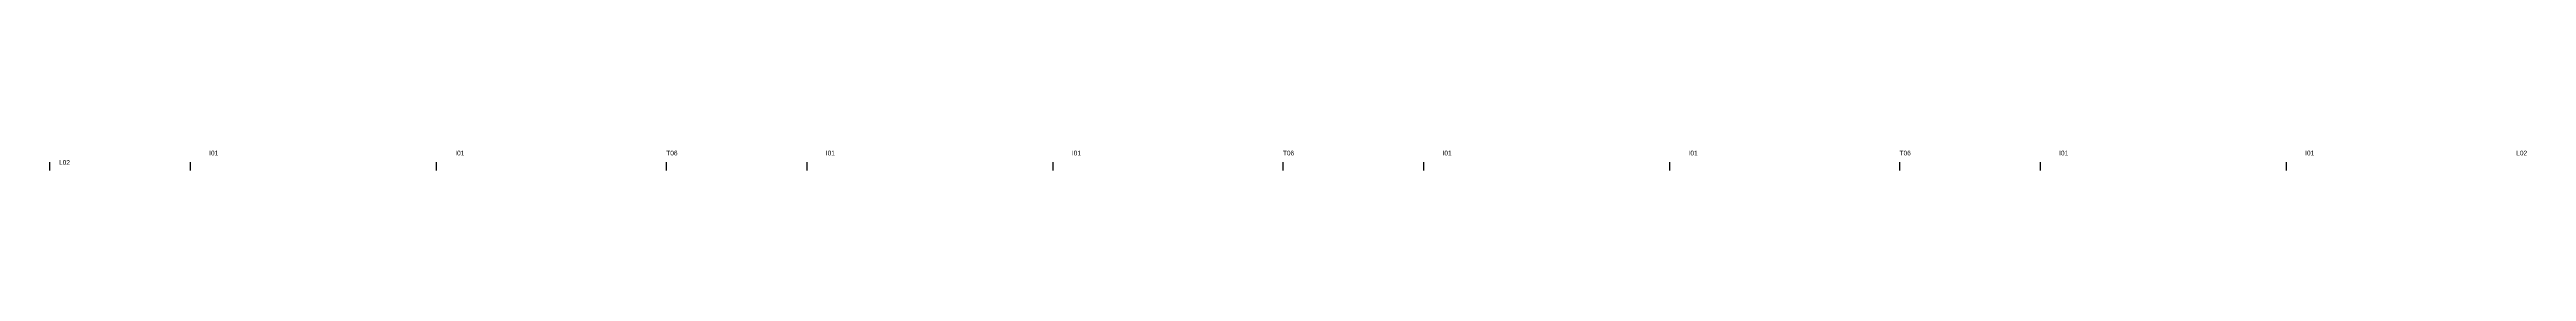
# Model space of a CAD drawing. Header units: inches. Extents: x 162 to 11993, y 18 to 332.
# Drawn here: x 5107.2 to 5530.1, y 183.9 to 187.2 of the extents above; entities that cross this region are included whole.
import ezdxf
from ezdxf.enums import TextEntityAlignment as Align

# ---------------------------------------------------------------- set-up
doc = ezdxf.new("R2010")
doc.units = ezdxf.units.IN
doc.header["$MEASUREMENT"] = 0
doc.layers.add('DD2D_Geometry', color=7, linetype='Continuous')
doc.layers.add('Id Unión', color=7, linetype='Continuous')
doc.styles.get("Standard").update_dxf_attribs({"font": 'stylu.ttf'})

msp = doc.modelspace()

# ---------------------------------------------------------------- texts
at = {"layer": 'Id Unión'}
for s, p in [('I01', (5134.49, 186.42)), ('I01', (5176.5, 186.42)), ('T06', (5212.52, 186.42)), ('I01', (5239.76, 186.42)), ('I01', (5281.77, 186.42)), ('T06', (5317.79, 186.42)), ('I01', (5345.04, 186.42)), ('I01', (5387.05, 186.42)), ('T06', (5423.07, 186.42)), ('I01', (5450.31, 186.42)), ('I01', (5492.32, 186.42)), ('L02', (5528.35, 186.42)), ('L02', (5108.86, 184.81))]:
    msp.add_text(s, height=0.807, dxfattribs=at).set_placement(p)

# ---------------------------------------------------------------- blocks, each defined once
blk = doc.blocks.new('DD20152423')
blk.add_attdef('A', text='', height=0.03).set_placement((0.3, 0.156, 0.012), align=Align.MIDDLE_CENTER)
blk = doc.blocks.new('DD20112406')
blk.add_attdef('A', text='', height=0.03).set_placement((0.3, 0.076, 0.012), align=Align.MIDDLE_CENTER)
blk = doc.blocks.new('DD20154223')
blk.add_attdef('A', text='', height=0.03).set_placement((0.5285, 0.156, 0.012), align=Align.MIDDLE_CENTER)
blk = doc.blocks.new('DD20114206')
blk.add_attdef('A', text='', height=0.03).set_placement((0.5285, 0.076, 0.012), align=Align.MIDDLE_CENTER)
blk = doc.blocks.new('DD20153623')
blk.add_attdef('A', text='', height=0.03).set_placement((0.4525, 0.156, 0.012), align=Align.MIDDLE_CENTER)
blk = doc.blocks.new('DD20113606')
blk.add_attdef('A', text='', height=0.03).set_placement((0.4525, 0.076, 0.012), align=Align.MIDDLE_CENTER)
blk = doc.blocks.new('DD101024303D')
blk.add_line((0, 0.0175), (0, -0.0175))
blk = doc.blocks.new('SPACE_DD10102430')
blk.add_blockref('DD101024303D', (0, 0))
blk = doc.blocks.new('DD101042303D')
blk.add_line((0, 0.0175), (0, -0.0175))
blk = doc.blocks.new('SPACE_DD10104230')
blk.add_blockref('DD101042303D', (0, 0))
blk = doc.blocks.new('DD101036303D')
blk.add_line((0, 0.0175), (0, -0.0175))
blk = doc.blocks.new('SPACE_DD10103630')
blk.add_blockref('DD101036303D', (0, 0))

# ---------------------------------------------------------------- block references
at = {"layer": 'DD2D_Geometry', "extrusion": (1.22465e-16, 1, 2.22045e-16)}
ref = msp.add_blockref('DD20112406', (-5131.05, 22.99, 185.66), dxfattribs=dict(at, xscale=39.3700787401575, yscale=39.3700787401575, zscale=39.3700787401575))
ref.add_attrib('A', 'TR0', dxfattribs={"layer": '0', "extrusion": (1.22465e-16, 1, 2.22045e-16), "height": 1.181}).set_placement((-5119.24, 25.98, 186.14), align=Align.MIDDLE_CENTER)
ref = msp.add_blockref('DD20152423', (-5131.05, 0, 185.66), dxfattribs=dict(at, xscale=39.3700787401575, yscale=39.3700787401575, zscale=39.3700787401575))
ref.add_attrib('A', 'S', dxfattribs={"layer": '0', "extrusion": (1.22465e-16, 1, 2.22045e-16), "height": 1.18}).set_placement((-5119.24, 6.14, 186.14), align=Align.MIDDLE_CENTER)
ref = msp.add_blockref('DD20114206', (-5173.06, 22.99, 185.66), dxfattribs=dict(at, xscale=39.3700787401575, yscale=39.3700787401575, zscale=39.3700787401575))
ref.add_attrib('A', 'TR0', dxfattribs={"layer": '0', "extrusion": (1.22465e-16, 1, 2.22045e-16), "height": 1.181}).set_placement((-5152.25, 25.98, 186.14), align=Align.MIDDLE_CENTER)
ref = msp.add_blockref('DD20154223', (-5173.06, 0, 185.66), dxfattribs=dict(at, xscale=39.3700787401575, yscale=39.3700787401575, zscale=39.3700787401575))
ref.add_attrib('A', 'S', dxfattribs={"layer": '0', "extrusion": (1.22465e-16, 1, 2.22045e-16), "height": 1.18}).set_placement((-5152.25, 6.14, 186.14), align=Align.MIDDLE_CENTER)
ref = msp.add_blockref('DD20113606', (-5209.08, 22.99, 185.66), dxfattribs=dict(at, xscale=39.3700787401575, yscale=39.3700787401575, zscale=39.3700787401575))
ref.add_attrib('A', 'TR0', dxfattribs={"layer": '0', "extrusion": (1.22465e-16, 1, 2.22045e-16), "height": 1.181}).set_placement((-5191.27, 25.98, 186.14), align=Align.MIDDLE_CENTER)
ref = msp.add_blockref('DD20153623', (-5209.08, 0, 185.66), dxfattribs=dict(at, xscale=39.3700787401575, yscale=39.3700787401575, zscale=39.3700787401575))
ref.add_attrib('A', 'S', dxfattribs={"layer": '0', "extrusion": (1.22465e-16, 1, 2.22045e-16), "height": 1.18}).set_placement((-5191.27, 6.14, 186.14), align=Align.MIDDLE_CENTER)
ref = msp.add_blockref('DD20112406', (-5236.33, 22.99, 185.66), dxfattribs=dict(at, xscale=39.3700787401575, yscale=39.3700787401575, zscale=39.3700787401575))
ref.add_attrib('A', 'TR0', dxfattribs={"layer": '0', "extrusion": (1.22465e-16, 1, 2.22045e-16), "height": 1.181}).set_placement((-5224.51, 25.98, 186.14), align=Align.MIDDLE_CENTER)
ref = msp.add_blockref('DD20152423', (-5236.33, 0, 185.66), dxfattribs=dict(at, xscale=39.3700787401575, yscale=39.3700787401575, zscale=39.3700787401575))
ref.add_attrib('A', 'S', dxfattribs={"layer": '0', "extrusion": (1.22465e-16, 1, 2.22045e-16), "height": 1.18}).set_placement((-5224.51, 6.14, 186.14), align=Align.MIDDLE_CENTER)
ref = msp.add_blockref('DD20114206', (-5278.33, 22.99, 185.66), dxfattribs=dict(at, xscale=39.3700787401575, yscale=39.3700787401575, zscale=39.3700787401575))
ref.add_attrib('A', 'TR0', dxfattribs={"layer": '0', "extrusion": (1.22465e-16, 1, 2.22045e-16), "height": 1.181}).set_placement((-5257.53, 25.98, 186.14), align=Align.MIDDLE_CENTER)
ref = msp.add_blockref('DD20154223', (-5278.33, 0, 185.66), dxfattribs=dict(at, xscale=39.3700787401575, yscale=39.3700787401575, zscale=39.3700787401575))
ref.add_attrib('A', 'S', dxfattribs={"layer": '0', "extrusion": (1.22465e-16, 1, 2.22045e-16), "height": 1.18}).set_placement((-5257.53, 6.14, 186.14), align=Align.MIDDLE_CENTER)
ref = msp.add_blockref('DD20113606', (-5314.36, 22.99, 185.66), dxfattribs=dict(at, xscale=39.3700787401575, yscale=39.3700787401575, zscale=39.3700787401575))
ref.add_attrib('A', 'TR0', dxfattribs={"layer": '0', "extrusion": (1.22465e-16, 1, 2.22045e-16), "height": 1.181}).set_placement((-5296.54, 25.98, 186.14), align=Align.MIDDLE_CENTER)
ref = msp.add_blockref('DD20153623', (-5314.36, 0, 185.66), dxfattribs=dict(at, xscale=39.3700787401575, yscale=39.3700787401575, zscale=39.3700787401575))
ref.add_attrib('A', 'S', dxfattribs={"layer": '0', "extrusion": (1.22465e-16, 1, 2.22045e-16), "height": 1.18}).set_placement((-5296.54, 6.14, 186.14), align=Align.MIDDLE_CENTER)
ref = msp.add_blockref('DD20112406', (-5341.6, 22.99, 185.66), dxfattribs=dict(at, xscale=39.3700787401575, yscale=39.3700787401575, zscale=39.3700787401575))
ref.add_attrib('A', 'TR0', dxfattribs={"layer": '0', "extrusion": (1.22465e-16, 1, 2.22045e-16), "height": 1.181}).set_placement((-5329.79, 25.98, 186.14), align=Align.MIDDLE_CENTER)
ref = msp.add_blockref('DD20152423', (-5341.6, 0, 185.66), dxfattribs=dict(at, xscale=39.3700787401575, yscale=39.3700787401575, zscale=39.3700787401575))
ref.add_attrib('A', 'S', dxfattribs={"layer": '0', "extrusion": (1.22465e-16, 1, 2.22045e-16), "height": 1.18}).set_placement((-5329.79, 6.14, 186.14), align=Align.MIDDLE_CENTER)
ref = msp.add_blockref('DD20114206', (-5383.61, 22.99, 185.66), dxfattribs=dict(at, xscale=39.3700787401575, yscale=39.3700787401575, zscale=39.3700787401575))
ref.add_attrib('A', 'TR0', dxfattribs={"layer": '0', "extrusion": (1.22465e-16, 1, 2.22045e-16), "height": 1.181}).set_placement((-5362.8, 25.98, 186.14), align=Align.MIDDLE_CENTER)
ref = msp.add_blockref('DD20154223', (-5383.61, 0, 185.66), dxfattribs=dict(at, xscale=39.3700787401575, yscale=39.3700787401575, zscale=39.3700787401575))
ref.add_attrib('A', 'S', dxfattribs={"layer": '0', "extrusion": (1.22465e-16, 1, 2.22045e-16), "height": 1.18}).set_placement((-5362.8, 6.14, 186.14), align=Align.MIDDLE_CENTER)
ref = msp.add_blockref('DD20113606', (-5419.63, 22.99, 185.66), dxfattribs=dict(at, xscale=39.3700787401575, yscale=39.3700787401575, zscale=39.3700787401575))
ref.add_attrib('A', 'TR0', dxfattribs={"layer": '0', "extrusion": (1.22465e-16, 1, 2.22045e-16), "height": 1.181}).set_placement((-5401.82, 25.98, 186.14), align=Align.MIDDLE_CENTER)
ref = msp.add_blockref('DD20153623', (-5419.63, 0, 185.66), dxfattribs=dict(at, xscale=39.3700787401575, yscale=39.3700787401575, zscale=39.3700787401575))
ref.add_attrib('A', 'S', dxfattribs={"layer": '0', "extrusion": (1.22465e-16, 1, 2.22045e-16), "height": 1.18}).set_placement((-5401.82, 6.14, 186.14), align=Align.MIDDLE_CENTER)
ref = msp.add_blockref('DD20112406', (-5446.88, 22.99, 185.66), dxfattribs=dict(at, xscale=39.3700787401575, yscale=39.3700787401575, zscale=39.3700787401575))
ref.add_attrib('A', 'TR0', dxfattribs={"layer": '0', "extrusion": (1.22465e-16, 1, 2.22045e-16), "height": 1.181}).set_placement((-5435.07, 25.98, 186.14), align=Align.MIDDLE_CENTER)
ref = msp.add_blockref('DD20152423', (-5446.88, 0, 185.66), dxfattribs=dict(at, xscale=39.3700787401575, yscale=39.3700787401575, zscale=39.3700787401575))
ref.add_attrib('A', 'S', dxfattribs={"layer": '0', "extrusion": (1.22465e-16, 1, 2.22045e-16), "height": 1.18}).set_placement((-5435.07, 6.14, 186.14), align=Align.MIDDLE_CENTER)
ref = msp.add_blockref('DD20114206', (-5488.88, 22.99, 185.66), dxfattribs=dict(at, xscale=39.3700787401575, yscale=39.3700787401575, zscale=39.3700787401575))
ref.add_attrib('A', 'TR0', dxfattribs={"layer": '0', "extrusion": (1.22465e-16, 1, 2.22045e-16), "height": 1.181}).set_placement((-5468.08, 25.98, 186.14), align=Align.MIDDLE_CENTER)
ref = msp.add_blockref('DD20154223', (-5488.88, 0, 185.66), dxfattribs=dict(at, xscale=39.3700787401575, yscale=39.3700787401575, zscale=39.3700787401575))
ref.add_attrib('A', 'S', dxfattribs={"layer": '0', "extrusion": (1.22465e-16, 1, 2.22045e-16), "height": 1.18}).set_placement((-5468.08, 6.14, 186.14), align=Align.MIDDLE_CENTER)
ref = msp.add_blockref('DD20113606', (-5524.91, 22.99, 185.66), dxfattribs=dict(at, xscale=39.3700787401575, yscale=39.3700787401575, zscale=39.3700787401575))
ref.add_attrib('A', 'TR0', dxfattribs={"layer": '0', "extrusion": (1.22465e-16, 1, 2.22045e-16), "height": 1.181}).set_placement((-5507.09, 25.98, 186.14), align=Align.MIDDLE_CENTER)
ref = msp.add_blockref('DD20153623', (-5524.91, 0, 185.66), dxfattribs=dict(at, xscale=39.3700787401575, yscale=39.3700787401575, zscale=39.3700787401575))
ref.add_attrib('A', 'S', dxfattribs={"layer": '0', "extrusion": (1.22465e-16, 1, 2.22045e-16), "height": 1.18}).set_placement((-5507.09, 6.14, 186.14), align=Align.MIDDLE_CENTER)
at = {"layer": 'DD2D_Geometry', "xscale": 39.3700787401575, "yscale": 39.3700787401575, "zscale": 39.3700787401575}
for name, p in [('SPACE_DD10102430', (5107.23, 184.55)), ('SPACE_DD10104230', (5131.25, 184.55)), ('SPACE_DD10103630', (5173.25, 184.55)), ('SPACE_DD10102430', (5212.51, 184.55)), ('SPACE_DD10104230', (5236.52, 184.55)), ('SPACE_DD10103630', (5278.53, 184.55)), ('SPACE_DD10102430', (5317.78, 184.55)), ('SPACE_DD10104230', (5341.8, 184.55)), ('SPACE_DD10103630', (5383.81, 184.55)), ('SPACE_DD10102430', (5423.06, 184.55)), ('SPACE_DD10104230', (5447.07, 184.55)), ('SPACE_DD10103630', (5489.08, 184.55))]:
    msp.add_blockref(name, p, dxfattribs=at)

msp.set_redraw_order([(e.dxf.handle, doc.entitydb.next_handle()) for e in msp.query("TEXT MTEXT ATTDEF DIMENSION ARC_DIMENSION")])  # texts and dimensions are drawn at this point

doc.saveas('drawing.dxf')
